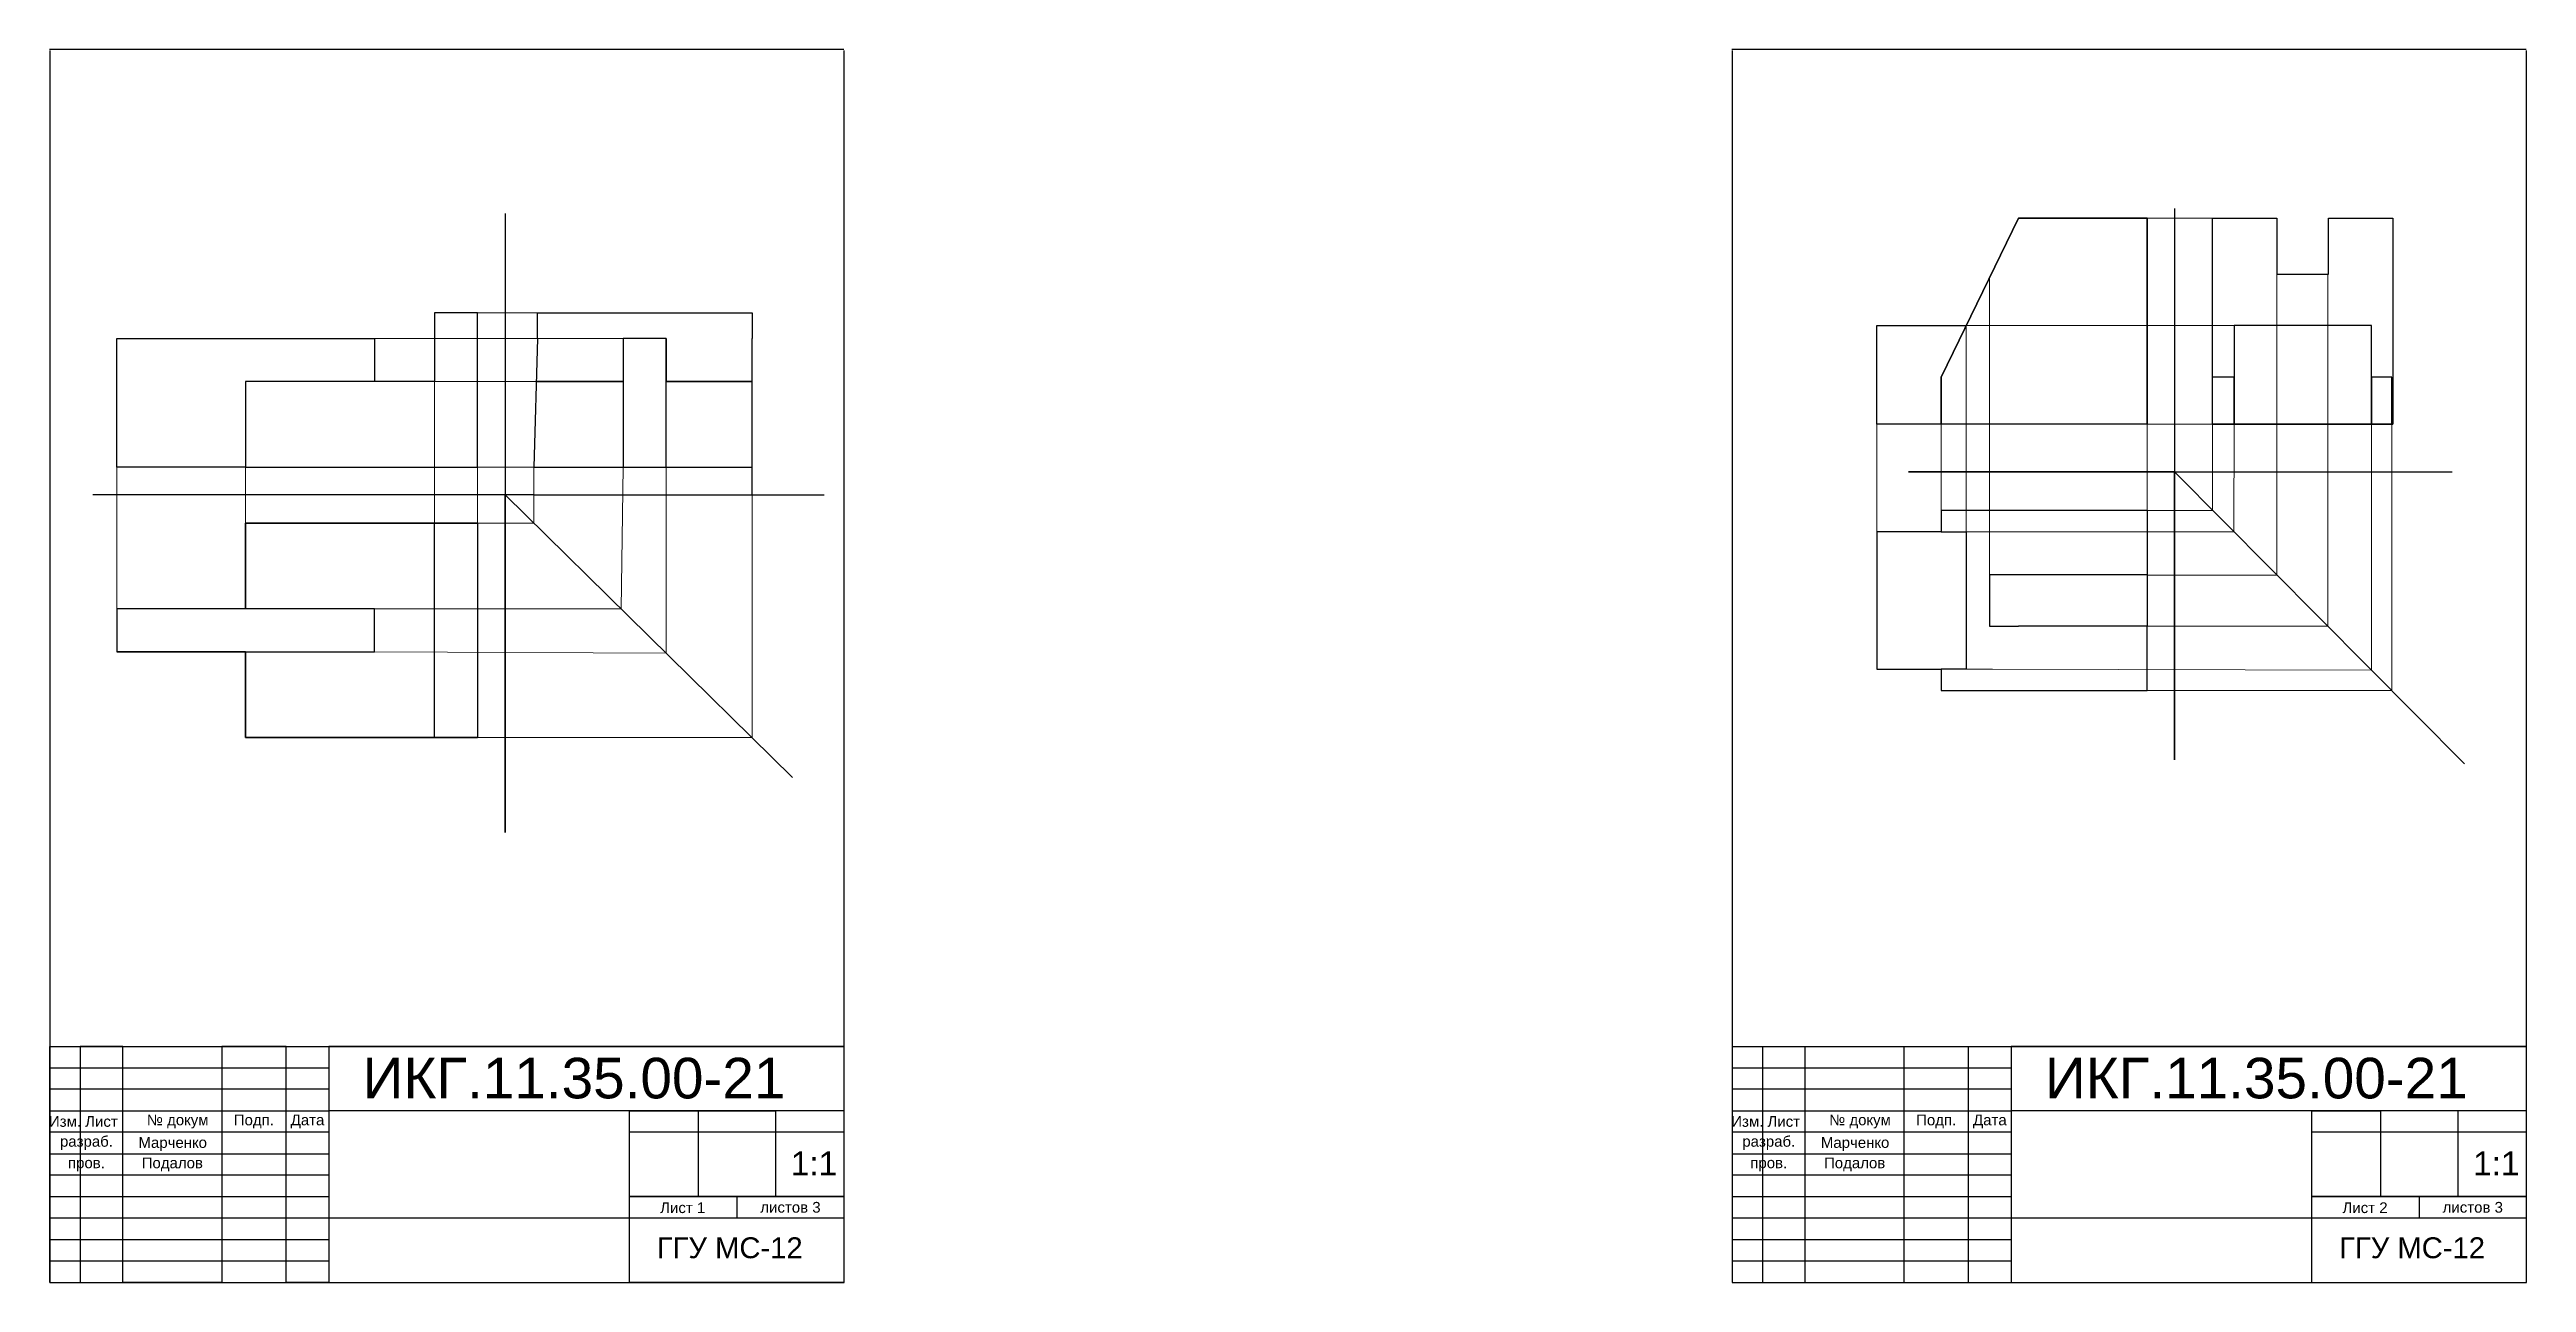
# Model space of a CAD drawing. Header units: millimetres. Extents: x -13 to 880, y 0 to 287.
# Drawn here: x -13 to 564, y 0 to 287 of the extents above; entities that cross this region are included whole.
import ezdxf

# ---------------------------------------------------------------- set-up
doc = ezdxf.new("R2010")
doc.units = ezdxf.units.MM
doc.linetypes.add('ACAD_ISO10W100', pattern=[18, 12, -3, 0, -3])
doc.linetypes.add('JIS_02_2.0', pattern=[3, 2, -1])
doc.layers.add('Слой1', color=7, linetype='Continuous')
doc.layers.add('штрихов лин', color=7, linetype='JIS_02_2.0', lineweight=20)
doc.styles.get("Standard").update_dxf_attribs({"font": 'arial.ttf'})

msp = doc.modelspace()

# ---------------------------------------------------------------- texts
at = {"char_height": 2.5, "attachment_point": 5}
for s, width, insert in [('Изм.', 7, (-9.07, 37.56)), ('Лист', 10, (-0.57, 37.56)), ('Подп.', 15, (34.93, 37.56)), ('Дата', 10, (47.43, 37.56)), ('Изм.', 7, (382.82, 37.56)), ('Лист', 10, (391.32, 37.56)), ('Подп.', 15, (426.82, 37.56)), ('Дата', 10, (439.32, 37.56)), ('Лист 1', 16, (134.83, 17.46)), ('листов 3', 25, (159.93, 17.56)), ('Лист 2', 16, (526.72, 17.46)), ('листов 3', 25, (551.82, 17.56))]:
    msp.add_mtext_dynamic_manual_height_columns(s, width=width, gutter_width=12.5, heights=[0], dxfattribs=dict(at, insert=insert))
at = {"linetype": 'ACAD_ISO10W100'}
for s, width, gutter_width, insert, char_height, attachment_point in [('разраб.', 17, 12.5, (-4.07, 32.56), 2.5, 5), ('разраб.', 17, 12.5, (387.82, 32.56), 2.5, 5), ('\\pxt18;ГГУ МС-12', 97.3804, 24.35, (128.79, 10.58), 4.869, 1), ('\\pxt18;ГГУ МС-12', 97.3804, 24.35, (520.68, 10.58), 4.869, 1)]:
    msp.add_mtext_dynamic_manual_height_columns(s, width=width, gutter_width=gutter_width, heights=[0], dxfattribs=dict(at, insert=insert, char_height=char_height, attachment_point=attachment_point))
at = {"layer": 'штрихов лин', "linetype": 'ACAD_ISO10W100'}
for s, width, gutter_width, insert, char_height, attachment_point in [('ИКГ.11.35.00-21', 453.6941, 47.26, (60.27, 52.4), 9.452, 1), ('ИКГ.11.35.00-21', 453.6941, 47.26, (452.16, 52.4), 9.452, 1), ('\\pxi-3,l4,t4;№^Iдокум', 23, 12.5, (15.93, 37.56), 2.5, 5), ('\\pxi-3,l4,t4;№^Iдокум', 23, 12.5, (407.82, 37.56), 2.5, 5), ('Марченко', 23, 12.5, (8.05, 33.92), 2.5, 1), ('Подалов', 23, 12.5, (15.93, 27.56), 2.5, 5), ('1:1', 35.5819, 27.8, (160.01, 30.58), 5.56, 1), ('Марченко', 23, 12.5, (399.95, 33.92), 2.5, 1), ('Подалов', 23, 12.5, (407.82, 27.56), 2.5, 5), ('1:1', 35.5819, 27.8, (551.9, 30.58), 5.56, 1), ('пров.', 17, 12.5, (-4.07, 27.56), 2.5, 5), ('пров.', 17, 12.5, (387.82, 27.56), 2.5, 5)]:
    msp.add_mtext_dynamic_manual_height_columns(s, width=width, gutter_width=gutter_width, heights=[0], dxfattribs=dict(at, insert=insert, char_height=char_height, attachment_point=attachment_point))

# ---------------------------------------------------------------- linework, layer by layer
at = {"lineweight": 30}
for p, q in [((172.33, 287.31), (-12.67, 287.31)), ((-12.57, 287.06), (-12.57, 0.06)), ((172.43, 0.06), (172.43, 287.06)), ((564.22, 287.31), (379.22, 287.31)), ((379.32, 287.06), (379.32, 0.06)), ((564.32, 0.06), (564.32, 287.06)), ((428, 211), (446, 248)), ((446, 248), (428, 211)), ((476, 248), (446, 248)), ((446, 248), (476, 248)), ((476, 200), (476, 248)), ((476, 248), (476, 200)), ((491.2, 200), (491.2, 248)), ((491.2, 248), (506.2, 248)), ((506.2, 248), (506.2, 235)), ((518.2, 235), (518.2, 248)), ((518.2, 248), (533.2, 248)), ((533.2, 248), (533.2, 200)), ((506.2, 235), (518.2, 235)), ((87, 226), (77, 226)), ((77, 226), (77, 210)), ((87, 190), (87, 226)), ((100.97, 220), (100.97, 226)), ((100.97, 226), (150.97, 226)), ((150.97, 226), (150.97, 220)), ((3, 190), (3, 220)), ((3, 220), (63, 220)), ((63, 220), (63, 210)), ((100.97, 220), (100.14, 190)), ((130.97, 220), (120.97, 220)), ((120.97, 220), (120.97, 210)), ((130.97, 220), (130.97, 210)), ((130.97, 210), (130.97, 220)), ((150.97, 190), (150.97, 220)), ((150.97, 190), (150.97, 220)), ((413, 200), (413, 223)), ((413, 223), (433.84, 223)), ((528.2, 223), (496.2, 223)), ((496.2, 223), (496.2, 200)), ((528.2, 200), (528.2, 223)), ((77, 210), (33, 210)), ((33, 210), (33, 190)), ((120.97, 210), (100.7, 210)), ((100.7, 210), (120.97, 210)), ((120.97, 210), (120.97, 190)), ((130.97, 210), (150.97, 210)), ((150.97, 210), (130.97, 210)), ((130.97, 190), (130.97, 210)), ((428, 200), (428, 211)), ((428, 211), (428, 200)), ((496.2, 211), (491.2, 211)), ((496.2, 200), (496.2, 211)), ((532.92, 211), (528.2, 211)), ((528.2, 211), (528.2, 200)), ((532.92, 200), (532.92, 211)), ((428, 200), (413, 200)), ((476, 200), (428, 200)), ((491.2, 200), (533.2, 200)), ((496.2, 200), (491.2, 200)), ((528.2, 200), (496.2, 200)), ((533.2, 200), (528.2, 200)), ((33, 190), (3, 190)), ((33, 190), (87, 190)), ((100.14, 190), (150.97, 190)), ((120.97, 190), (130.97, 190)), ((476, 179.94), (428, 179.94)), ((428, 179.94), (428, 174.94)), ((476, 179.94), (476, 164.94)), ((33, 157), (33, 177)), ((33, 177), (87, 177)), ((87, 177), (33, 177)), ((33, 177), (33, 157)), ((77, 127), (77, 177)), ((87, 177), (87, 127)), ((428, 174.94), (413, 174.94)), ((413, 174.94), (413, 142.94)), ((428, 174.94), (433.84, 174.94)), ((433.84, 174.94), (433.84, 142.94)), ((444.66, 164.94), (439.26, 164.94)), ((439.26, 164.94), (439.26, 152.94)), ((446, 164.94), (444.66, 164.94)), ((476, 164.94), (446, 164.94)), ((476, 164.94), (476, 152.94)), ((33, 157), (3, 157)), ((3, 157), (3, 147)), ((63, 157), (33, 157)), ((63, 147), (63, 157)), ((439.26, 152.94), (444.66, 152.94)), ((444.66, 152.94), (446, 152.94)), ((476, 152.94), (446, 152.94)), ((476, 137.94), (476, 152.94)), ((33, 147), (3, 147)), ((3, 147), (63, 147)), ((3, 147), (33, 147)), ((33, 127), (33, 147)), ((33, 147), (33, 127)), ((413, 142.94), (428, 142.94)), ((428, 142.94), (428, 137.94)), ((433.84, 142.94), (428, 142.94)), ((428, 137.94), (476, 137.94)), ((87, 127), (33, 127)), ((33, 127), (87, 127)), ((87, 127), (77, 127)), ((-12.57, 0.06), (-12.57, 55.06)), ((-12.57, 55.06), (172.43, 55.06)), ((-12.57, 55.06), (-12.57, 50.06)), ((-12.57, 55.06), (172.43, 55.06)), ((4.43, 55.06), (-5.57, 55.06)), ((-5.57, 55.06), (-5.57, 0.06)), ((4.43, 0.06), (4.43, 55.06)), ((4.43, 0.06), (4.43, 55.06)), ((42.43, 55.06), (27.43, 55.06)), ((27.43, 55.06), (27.43, 0.06)), ((27.43, 55.06), (27.43, 0.06)), ((42.43, 0.06), (42.43, 55.06)), ((42.43, 0.06), (42.43, 55.06)), ((172.43, 55.06), (52.43, 55.06)), ((52.43, 55.06), (52.43, 0.06)), ((172.43, 55.06), (52.43, 55.06)), ((52.43, 55.06), (52.43, 0.06)), ((172.43, 40.06), (172.43, 55.06)), ((379.32, 55.06), (564.32, 55.06)), ((379.32, 55.06), (564.32, 55.06)), ((386.32, 55.06), (386.32, 0.06)), ((396.32, 0.06), (396.32, 55.06)), ((396.32, 0.06), (396.32, 55.06)), ((419.32, 55.06), (419.32, 0.06)), ((419.32, 55.06), (419.32, 0.06)), ((434.32, 0.06), (434.32, 55.06)), ((434.32, 0.06), (434.32, 55.06)), ((564.32, 55.06), (444.32, 55.06)), ((444.32, 55.06), (444.32, 0.06)), ((564.32, 55.06), (444.32, 55.06)), ((444.32, 55.06), (444.32, 0.06)), ((-12.57, 50.06), (52.43, 50.06)), ((-12.57, 50.06), (52.43, 50.06)), ((52.43, 50.06), (52.43, 45.06)), ((52.43, 50.06), (52.43, 45.06)), ((379.32, 50.06), (444.32, 50.06)), ((379.32, 50.06), (444.32, 50.06)), ((444.32, 50.06), (444.32, 45.06)), ((444.32, 50.06), (444.32, 45.06)), ((52.43, 45.06), (-12.57, 45.06)), ((-12.57, 45.06), (-12.57, 40.06)), ((52.43, 45.06), (-12.57, 45.06)), ((444.32, 45.06), (379.32, 45.06)), ((444.32, 45.06), (379.32, 45.06)), ((-12.57, 40.06), (52.43, 40.06)), ((-12.57, 40.06), (52.43, 40.06)), ((52.43, 35.06), (-12.57, 35.06)), ((-12.57, 35.06), (-12.57, 30.06)), ((52.43, 35.06), (-12.57, 35.06)), ((172.43, 40.06), (52.43, 40.06)), ((52.43, 40.06), (52.43, 35.06)), ((172.43, 40.06), (52.43, 40.06)), ((52.43, 40.06), (52.43, 35.06)), ((122.43, 0.06), (122.43, 40.06)), ((122.43, 40.06), (138.43, 40.06)), ((122.43, 0.06), (122.43, 40.06)), ((172.43, 35.06), (122.43, 35.06)), ((172.43, 35.06), (122.43, 35.06)), ((138.43, 40.06), (156.43, 40.06)), ((138.43, 40.06), (138.43, 20.06)), ((156.43, 40.06), (156.43, 20.06)), ((156.43, 40.06), (156.43, 20.06)), ((172.43, 35.06), (172.43, 40.06)), ((172.43, 20.06), (172.43, 35.06)), ((379.32, 40.06), (444.32, 40.06)), ((379.32, 40.06), (444.32, 40.06)), ((444.32, 35.06), (379.32, 35.06)), ((444.32, 35.06), (379.32, 35.06)), ((564.32, 40.06), (444.32, 40.06)), ((444.32, 40.06), (444.32, 35.06)), ((564.32, 40.06), (444.32, 40.06)), ((444.32, 40.06), (444.32, 35.06)), ((514.32, 0.06), (514.32, 40.06)), ((514.32, 40.06), (530.32, 40.06)), ((514.32, 0.06), (514.32, 40.06)), ((564.32, 35.06), (514.32, 35.06)), ((564.32, 35.06), (514.32, 35.06)), ((530.32, 40.06), (530.32, 20.06)), ((548.32, 40.06), (548.32, 20.06)), ((548.32, 40.06), (548.32, 20.06)), ((-12.57, 30.06), (52.43, 30.06)), ((-12.57, 30.06), (52.43, 30.06)), ((52.43, 30.06), (52.43, 25.06)), ((52.43, 30.06), (52.43, 25.06)), ((379.32, 30.06), (444.32, 30.06)), ((379.32, 30.06), (444.32, 30.06)), ((444.32, 30.06), (444.32, 25.06)), ((444.32, 30.06), (444.32, 25.06)), ((52.43, 25.06), (-12.57, 25.06)), ((-12.57, 25.06), (-12.57, 20.06)), ((52.43, 25.06), (-12.57, 25.06)), ((444.32, 25.06), (379.32, 25.06)), ((444.32, 25.06), (379.32, 25.06)), ((-12.57, 20.06), (52.43, 20.06)), ((-12.57, 20.06), (52.43, 20.06)), ((52.43, 20.06), (52.43, 15.06)), ((52.43, 20.06), (52.43, 15.06)), ((156.43, 20.06), (122.43, 20.06)), ((122.43, 20.06), (172.43, 20.06)), ((122.43, 20.06), (147.43, 20.06)), ((156.43, 20.06), (122.43, 20.06)), ((122.43, 20.06), (172.43, 20.06)), ((122.43, 20.06), (147.43, 20.06)), ((147.43, 20.06), (147.43, 15.06)), ((172.43, 15.06), (172.43, 20.06)), ((379.32, 20.06), (444.32, 20.06)), ((379.32, 20.06), (444.32, 20.06)), ((444.32, 20.06), (444.32, 15.06)), ((444.32, 20.06), (444.32, 15.06)), ((548.32, 20.06), (514.32, 20.06)), ((514.32, 20.06), (564.32, 20.06)), ((514.32, 20.06), (539.32, 20.06)), ((548.32, 20.06), (514.32, 20.06)), ((514.32, 20.06), (564.32, 20.06)), ((514.32, 20.06), (539.32, 20.06)), ((52.43, 15.06), (-12.57, 15.06)), ((-12.57, 15.06), (-12.57, 10.06)), ((52.43, 15.06), (-12.57, 15.06)), ((172.43, 15.06), (52.43, 15.06)), ((172.43, 15.06), (52.43, 15.06)), ((172.43, 0.06), (172.43, 15.06)), ((444.32, 15.06), (379.32, 15.06)), ((444.32, 15.06), (379.32, 15.06)), ((564.32, 15.06), (444.32, 15.06)), ((564.32, 15.06), (444.32, 15.06)), ((-12.57, 10.06), (52.43, 10.06)), ((-12.57, 10.06), (52.43, 10.06)), ((52.43, 10.06), (52.43, 5.06)), ((52.43, 10.06), (52.43, 5.06)), ((379.32, 10.06), (444.32, 10.06)), ((379.32, 10.06), (444.32, 10.06)), ((444.32, 10.06), (444.32, 5.06)), ((444.32, 10.06), (444.32, 5.06)), ((52.43, 5.06), (-12.57, 5.06)), ((52.43, 5.06), (-12.57, 5.06)), ((-12.57, 0.06), (172.43, 0.06)), ((27.43, 0.06), (4.43, 0.06)), ((52.43, 0.06), (42.43, 0.06)), ((172.43, 0.06), (122.43, 0.06)), ((444.32, 5.06), (379.32, 5.06)), ((444.32, 5.06), (379.32, 5.06)), ((379.32, 0.06), (564.32, 0.06))]:
    msp.add_line(p, q, dxfattribs=at)
at = {"lineweight": 25}
for p, q in [((93.49, 249.11), (93.49, 104.87)), ((482.31, 250.31), (482.31, 121.8)), ((482.31, 188.89), (420.39, 188.89)), ((420.39, 188.89), (547.05, 188.89)), ((482.31, 121.8), (482.31, 188.89)), ((482.31, 188.89), (549.89, 120.86)), ((31.43, 183.55), (-2.62, 183.55)), ((93.49, 104.87), (93.49, 183.55)), ((93.49, 183.55), (160.4, 117.73))]:
    msp.add_line(p, q, dxfattribs=at)
at = {"lineweight": 13}
for p, q in [((93.49, 127), (93.49, 226)), ((100.14, 190), (150.97, 190)), ((31.43, 183.55), (33, 183.55)), ((33, 183.55), (93.49, 183.55)), ((33, 183.55), (161.36, 183.55)), ((93.49, 183.55), (150.97, 183.55)), ((150.97, 183.55), (93.49, 183.55)), ((93.49, 183.55), (93.49, 127))]:
    msp.add_line(p, q, dxfattribs=at)
at = {"lineweight": 20}
msp.add_line((491.2, 200), (532.92, 200), dxfattribs=at)
for p, q in [((-5.57, 55.06), (-5.57, 35.06)), ((386.32, 55.06), (386.32, 35.06)), ((172.43, 20.06), (147.43, 20.06)), ((147.43, 20.06), (147.43, 15.06)), ((564.32, 20.06), (539.32, 20.06)), ((539.32, 20.06), (539.32, 15.06))]:
    msp.add_line(p, q)
at = {"layer": 'Слой1', "lineweight": 13}
for p, q in [((491.2, 248), (476, 248)), ((476, 248), (476, 200)), ((491.2, 200), (491.2, 248)), ((518.02, 235), (506.2, 235)), ((506.2, 235), (506.2, 164.84)), ((518.02, 152.94), (518.02, 235)), ((87, 226), (93.49, 226)), ((93.49, 226), (100.97, 226)), ((63, 220), (120.97, 220)), ((433.84, 223), (496.2, 223)), ((77, 210), (100.7, 210)), ((77, 210), (77, 177)), ((476, 200), (413, 200)), ((413, 200), (413, 174.94)), ((428, 174.94), (428, 200)), ((428, 200), (428, 174.94)), ((532.92, 200), (476, 200)), ((476, 200), (476, 179.94)), ((491.2, 179.94), (491.2, 200)), ((496.17, 174.94), (496.2, 200)), ((496.2, 200), (528.2, 200)), ((528.2, 200), (528.2, 142.69)), ((532.92, 137.94), (532.92, 200)), ((3, 190), (3, 157)), ((33, 177), (33, 190)), ((33, 190), (87, 190)), ((87, 190), (93.49, 190)), ((87, 190), (87, 177)), ((93.49, 190), (100.14, 190)), ((100.14, 190), (100.14, 183.55)), ((120.48, 157), (120.97, 190)), ((120.97, 190), (130.97, 190)), ((130.97, 190), (130.97, 146.67)), ((100.14, 177), (100.14, 183.55)), ((150.97, 127), (150.97, 183.55)), ((476, 179.94), (491.2, 179.94)), ((87, 177), (100.14, 177)), ((413, 174.94), (428, 174.94)), ((439.93, 174.94), (496.17, 174.94)), ((506.2, 164.84), (476, 164.84)), ((3, 157), (63, 157)), ((63, 157), (120.48, 157)), ((476, 152.94), (518.02, 152.94)), ((63, 147), (33, 147)), ((33, 147), (33, 127)), ((130.97, 146.67), (63, 147)), ((528.2, 142.69), (439.93, 142.94)), ((476, 137.94), (482.31, 137.94)), ((482.31, 137.94), (532.92, 137.94)), ((87, 127), (150.97, 127))]:
    msp.add_line(p, q, dxfattribs=at)
at = {"layer": 'Слой1', "lineweight": 20}
for p, q in [((439.26, 164.94), (439.26, 234.14)), ((433.84, 223), (433.84, 174.94)), ((439.93, 174.94), (433.84, 174.94)), ((439.93, 142.94), (433.84, 142.94))]:
    msp.add_line(p, q, dxfattribs=at)
at = {"layer": 'Слой1', "lineweight": 30}
for p, q in [((150.97, 183.55), (150.97, 190)), ((379.32, 0.06), (564.32, 0.06))]:
    msp.add_line(p, q, dxfattribs=at)
at = {"layer": 'Слой1', "lineweight": 25}
for p, q in [((100.14, 183.55), (31.43, 183.55)), ((100.14, 183.55), (150.97, 183.55)), ((149.49, 183.55), (167.76, 183.55))]:
    msp.add_line(p, q, dxfattribs=at)

msp.set_redraw_order([(e.dxf.handle, doc.entitydb.next_handle()) for e in msp.query("TEXT MTEXT ATTDEF DIMENSION ARC_DIMENSION")])  # texts and dimensions are drawn at this point

doc.saveas('drawing.dxf')
